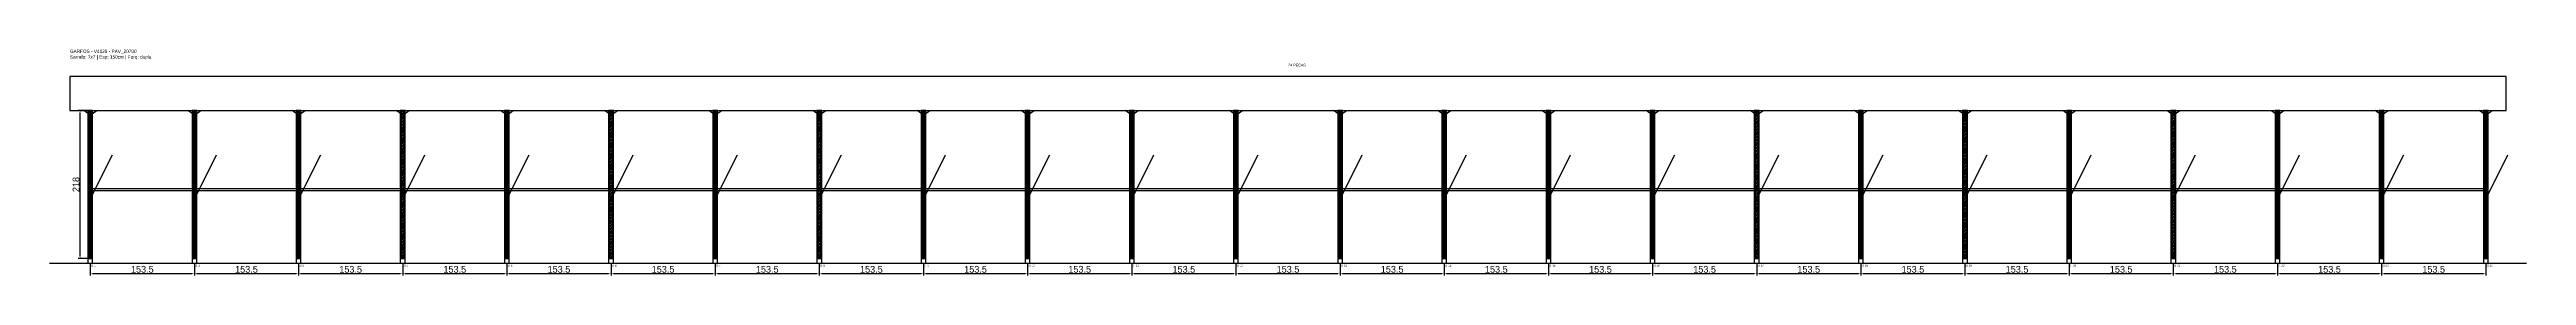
# Model space of a CAD drawing. Header units: metres. Extents: x -30 to 3620, y -25 to 308.
import ezdxf

# ---------------------------------------------------------------- set-up
doc = ezdxf.new("R2010")
doc.units = ezdxf.units.M
for name, color, linetype in [('BARRA_ANCORAGEM', 1, 'Continuous'), ('COTA', 241, 'Continuous'), ('GARFOS OK', 3, 'Continuous'), ('NOME DA VIGA', 6, 'Continuous'), ('SARR_7x7', 40, 'Continuous'), ('TIRAS REESCORAMENTO', 252, 'Continuous'), ('VIGAS', 3, 'Continuous')]:
    doc.layers.add(name, color=color, linetype=linetype)
doc.dimstyles.new('EZ DXF', dxfattribs={"dimtxt": 10, "dimasz": 3.5, "dimexe": 3, "dimexo": 1.5, "dimgap": 1, "dimtad": 1, "dimdec": 1, "dimdsep": 46, "dimcen": 2.5, "dimazin": 3, "dimtfac": 1, "dimtmove": 0, "dimatfit": 3})

msp = doc.modelspace()

# ---------------------------------------------------------------- hatches: boundary and pattern name
at = {"layer": 'COTA'}
h = msp.add_hatch(dxfattribs=at)
h.set_pattern_fill('ANSI31', scale=0.5)
h.paths.add_polyline_path([(26.5, 0), (33.5, 0), (33.5, 218), (26.5, 218)])
h = msp.add_hatch(dxfattribs=at)
h.set_pattern_fill('ANSI31', scale=0.5)
h.paths.add_polyline_path([(179.98, 0), (186.98, 0), (186.98, 218), (179.98, 218)])
h = msp.add_hatch(dxfattribs=at)
h.set_pattern_fill('ANSI31', scale=0.5)
h.paths.add_polyline_path([(333.46, 0), (340.46, 0), (340.46, 218), (333.46, 218)])
h = msp.add_hatch(dxfattribs=at)
h.set_pattern_fill('ANSI31', scale=0.5)
h.paths.add_polyline_path([(486.93, 0), (493.93, 0), (493.93, 218), (486.93, 218)])
h = msp.add_hatch(dxfattribs=at)
h.set_pattern_fill('ANSI31', scale=0.5)
h.paths.add_polyline_path([(640.41, 0), (647.41, 0), (647.41, 218), (640.41, 218)])
h = msp.add_hatch(dxfattribs=at)
h.set_pattern_fill('ANSI31', scale=0.5)
h.paths.add_polyline_path([(793.89, 0), (800.89, 0), (800.89, 218), (793.89, 218)])
h = msp.add_hatch(dxfattribs=at)
h.set_pattern_fill('ANSI31', scale=0.5)
h.paths.add_polyline_path([(947.37, 0), (954.37, 0), (954.37, 218), (947.37, 218)])
h = msp.add_hatch(dxfattribs=at)
h.set_pattern_fill('ANSI31', scale=0.5)
h.paths.add_polyline_path([(1100.85, 0), (1107.85, 0), (1107.85, 218), (1100.85, 218)])
h = msp.add_hatch(dxfattribs=at)
h.set_pattern_fill('ANSI31', scale=0.5)
h.paths.add_polyline_path([(1254.33, 0), (1261.33, 0), (1261.33, 218), (1254.33, 218)])
h = msp.add_hatch(dxfattribs=at)
h.set_pattern_fill('ANSI31', scale=0.5)
h.paths.add_polyline_path([(1407.8, 0), (1414.8, 0), (1414.8, 218), (1407.8, 218)])
h = msp.add_hatch(dxfattribs=at)
h.set_pattern_fill('ANSI31', scale=0.5)
h.paths.add_polyline_path([(1561.28, 0), (1568.28, 0), (1568.28, 218), (1561.28, 218)])
h = msp.add_hatch(dxfattribs=at)
h.set_pattern_fill('ANSI31', scale=0.5)
h.paths.add_polyline_path([(1714.76, 0), (1721.76, 0), (1721.76, 218), (1714.76, 218)])
h = msp.add_hatch(dxfattribs=at)
h.set_pattern_fill('ANSI31', scale=0.5)
h.paths.add_polyline_path([(1868.24, 0), (1875.24, 0), (1875.24, 218), (1868.24, 218)])
h = msp.add_hatch(dxfattribs=at)
h.set_pattern_fill('ANSI31', scale=0.5)
h.paths.add_polyline_path([(2021.72, 0), (2028.72, 0), (2028.72, 218), (2021.72, 218)])
h = msp.add_hatch(dxfattribs=at)
h.set_pattern_fill('ANSI31', scale=0.5)
h.paths.add_polyline_path([(2175.2, 0), (2182.2, 0), (2182.2, 218), (2175.2, 218)])
h = msp.add_hatch(dxfattribs=at)
h.set_pattern_fill('ANSI31', scale=0.5)
h.paths.add_polyline_path([(2328.67, 0), (2335.67, 0), (2335.67, 218), (2328.67, 218)])
h = msp.add_hatch(dxfattribs=at)
h.set_pattern_fill('ANSI31', scale=0.5)
h.paths.add_polyline_path([(2482.15, 0), (2489.15, 0), (2489.15, 218), (2482.15, 218)])
h = msp.add_hatch(dxfattribs=at)
h.set_pattern_fill('ANSI31', scale=0.5)
h.paths.add_polyline_path([(2635.63, 0), (2642.63, 0), (2642.63, 218), (2635.63, 218)])
h = msp.add_hatch(dxfattribs=at)
h.set_pattern_fill('ANSI31', scale=0.5)
h.paths.add_polyline_path([(2789.11, 0), (2796.11, 0), (2796.11, 218), (2789.11, 218)])
h = msp.add_hatch(dxfattribs=at)
h.set_pattern_fill('ANSI31', scale=0.5)
h.paths.add_polyline_path([(2942.59, 0), (2949.59, 0), (2949.59, 218), (2942.59, 218)])
h = msp.add_hatch(dxfattribs=at)
h.set_pattern_fill('ANSI31', scale=0.5)
h.paths.add_polyline_path([(3096.07, 0), (3103.07, 0), (3103.07, 218), (3096.07, 218)])
h = msp.add_hatch(dxfattribs=at)
h.set_pattern_fill('ANSI31', scale=0.5)
h.paths.add_polyline_path([(3249.54, 0), (3256.54, 0), (3256.54, 218), (3249.54, 218)])
h = msp.add_hatch(dxfattribs=at)
h.set_pattern_fill('ANSI31', scale=0.5)
h.paths.add_polyline_path([(3403.02, 0), (3410.02, 0), (3410.02, 218), (3403.02, 218)])
h = msp.add_hatch(dxfattribs=at)
h.set_pattern_fill('ANSI31', scale=0.5)
h.paths.add_polyline_path([(3556.5, 0), (3563.5, 0), (3563.5, 218), (3556.5, 218)])

# ---------------------------------------------------------------- linework, layer by layer
at = {"layer": 'BARRA_ANCORAGEM'}
for p, q in [((30, 87.2), (62.7, 152.6)), ((183.48, 87.2), (216.18, 152.6)), ((336.96, 87.2), (369.66, 152.6)), ((490.43, 87.2), (523.13, 152.6)), ((643.91, 87.2), (676.61, 152.6)), ((797.39, 87.2), (830.09, 152.6)), ((950.87, 87.2), (983.57, 152.6)), ((1104.35, 87.2), (1137.05, 152.6)), ((1257.83, 87.2), (1290.53, 152.6)), ((1411.3, 87.2), (1444, 152.6)), ((1564.78, 87.2), (1597.48, 152.6)), ((1718.26, 87.2), (1750.96, 152.6)), ((1871.74, 87.2), (1904.44, 152.6)), ((2025.22, 87.2), (2057.92, 152.6)), ((2178.7, 87.2), (2211.4, 152.6)), ((2332.17, 87.2), (2364.87, 152.6)), ((2485.65, 87.2), (2518.35, 152.6)), ((2639.13, 87.2), (2671.83, 152.6)), ((2792.61, 87.2), (2825.31, 152.6)), ((2946.09, 87.2), (2978.79, 152.6)), ((3099.57, 87.2), (3132.27, 152.6)), ((3253.04, 87.2), (3285.74, 152.6)), ((3406.52, 87.2), (3439.22, 152.6)), ((3560, 87.2), (3592.7, 152.6))]:
    msp.add_line(p, q, dxfattribs=at)
at = {"layer": 'GARFOS OK'}
for p, q in [((30, 211), (20.5, 218)), ((20.5, 218), (39.5, 218)), ((30, 211), (39.5, 218)), ((183.48, 211), (173.98, 218)), ((173.98, 218), (192.98, 218)), ((183.48, 211), (192.98, 218)), ((336.96, 211), (327.46, 218)), ((327.46, 218), (346.46, 218)), ((336.96, 211), (346.46, 218)), ((490.43, 211), (480.93, 218)), ((480.93, 218), (499.93, 218)), ((490.43, 211), (499.93, 218)), ((643.91, 211), (634.41, 218)), ((634.41, 218), (653.41, 218)), ((643.91, 211), (653.41, 218)), ((797.39, 211), (787.89, 218)), ((787.89, 218), (806.89, 218)), ((797.39, 211), (806.89, 218)), ((950.87, 211), (941.37, 218)), ((941.37, 218), (960.37, 218)), ((950.87, 211), (960.37, 218)), ((1104.35, 211), (1094.85, 218)), ((1094.85, 218), (1113.85, 218)), ((1104.35, 211), (1113.85, 218)), ((1257.83, 211), (1248.33, 218)), ((1248.33, 218), (1267.33, 218)), ((1257.83, 211), (1267.33, 218)), ((1411.3, 211), (1401.8, 218)), ((1401.8, 218), (1420.8, 218)), ((1411.3, 211), (1420.8, 218)), ((1564.78, 211), (1555.28, 218)), ((1555.28, 218), (1574.28, 218)), ((1564.78, 211), (1574.28, 218)), ((1718.26, 211), (1708.76, 218)), ((1708.76, 218), (1727.76, 218)), ((1718.26, 211), (1727.76, 218)), ((1871.74, 211), (1862.24, 218)), ((1862.24, 218), (1881.24, 218)), ((1871.74, 211), (1881.24, 218)), ((2025.22, 211), (2015.72, 218)), ((2015.72, 218), (2034.72, 218)), ((2025.22, 211), (2034.72, 218)), ((2178.7, 211), (2169.2, 218)), ((2169.2, 218), (2188.2, 218)), ((2178.7, 211), (2188.2, 218)), ((2332.17, 211), (2322.67, 218)), ((2322.67, 218), (2341.67, 218)), ((2332.17, 211), (2341.67, 218)), ((2485.65, 211), (2476.15, 218)), ((2476.15, 218), (2495.15, 218)), ((2485.65, 211), (2495.15, 218)), ((2639.13, 211), (2629.63, 218)), ((2629.63, 218), (2648.63, 218)), ((2639.13, 211), (2648.63, 218)), ((2792.61, 211), (2783.11, 218)), ((2783.11, 218), (2802.11, 218)), ((2792.61, 211), (2802.11, 218)), ((2946.09, 211), (2936.59, 218)), ((2936.59, 218), (2955.59, 218)), ((2946.09, 211), (2955.59, 218)), ((3099.57, 211), (3090.07, 218)), ((3090.07, 218), (3109.07, 218)), ((3099.57, 211), (3109.07, 218)), ((3253.04, 211), (3243.54, 218)), ((3243.54, 218), (3262.54, 218)), ((3253.04, 211), (3262.54, 218)), ((3406.52, 211), (3397.02, 218)), ((3397.02, 218), (3416.02, 218)), ((3406.52, 211), (3416.02, 218)), ((3560, 211), (3550.5, 218)), ((3550.5, 218), (3569.5, 218)), ((3560, 211), (3569.5, 218))]:
    msp.add_line(p, q, dxfattribs=at)
at = {"layer": 'GARFOS OK', "linetype": 'CONTINUOUS'}
msp.add_line((-30, -7), (3620, -7), dxfattribs=at)
at = {"layer": 'GARFOS OK'}
for points in [[(26.5, 0), (33.5, 0), (33.5, 218), (26.5, 218), (26.5, 0)], [(179.98, 0), (186.98, 0), (186.98, 218), (179.98, 218), (179.98, 0)], [(333.46, 0), (340.46, 0), (340.46, 218), (333.46, 218), (333.46, 0)], [(486.93, 0), (493.93, 0), (493.93, 218), (486.93, 218), (486.93, 0)], [(640.41, 0), (647.41, 0), (647.41, 218), (640.41, 218), (640.41, 0)], [(793.89, 0), (800.89, 0), (800.89, 218), (793.89, 218), (793.89, 0)], [(947.37, 0), (954.37, 0), (954.37, 218), (947.37, 218), (947.37, 0)], [(1100.85, 0), (1107.85, 0), (1107.85, 218), (1100.85, 218), (1100.85, 0)], [(1254.33, 0), (1261.33, 0), (1261.33, 218), (1254.33, 218), (1254.33, 0)], [(1407.8, 0), (1414.8, 0), (1414.8, 218), (1407.8, 218), (1407.8, 0)], [(1561.28, 0), (1568.28, 0), (1568.28, 218), (1561.28, 218), (1561.28, 0)], [(1714.76, 0), (1721.76, 0), (1721.76, 218), (1714.76, 218), (1714.76, 0)], [(1868.24, 0), (1875.24, 0), (1875.24, 218), (1868.24, 218), (1868.24, 0)], [(2021.72, 0), (2028.72, 0), (2028.72, 218), (2021.72, 218), (2021.72, 0)], [(2175.2, 0), (2182.2, 0), (2182.2, 218), (2175.2, 218), (2175.2, 0)], [(2328.67, 0), (2335.67, 0), (2335.67, 218), (2328.67, 218), (2328.67, 0)], [(2482.15, 0), (2489.15, 0), (2489.15, 218), (2482.15, 218), (2482.15, 0)], [(2635.63, 0), (2642.63, 0), (2642.63, 218), (2635.63, 218), (2635.63, 0)], [(2789.11, 0), (2796.11, 0), (2796.11, 218), (2789.11, 218), (2789.11, 0)], [(2942.59, 0), (2949.59, 0), (2949.59, 218), (2942.59, 218), (2942.59, 0)], [(3096.07, 0), (3103.07, 0), (3103.07, 218), (3096.07, 218), (3096.07, 0)], [(3249.54, 0), (3256.54, 0), (3256.54, 218), (3249.54, 218), (3249.54, 0)], [(3403.02, 0), (3410.02, 0), (3410.02, 218), (3403.02, 218), (3403.02, 0)], [(3556.5, 0), (3563.5, 0), (3563.5, 218), (3556.5, 218), (3556.5, 0)]]:
    msp.add_lwpolyline(points, dxfattribs=at)
at = {"layer": 'SARR_7x7'}
for points in [[(26.5, -7), (33.5, -7), (33.5, 0), (26.5, 0), (26.5, -7)], [(179.98, -7), (186.98, -7), (186.98, 0), (179.98, 0), (179.98, -7)], [(333.46, -7), (340.46, -7), (340.46, 0), (333.46, 0), (333.46, -7)], [(486.93, -7), (493.93, -7), (493.93, 0), (486.93, 0), (486.93, -7)], [(640.41, -7), (647.41, -7), (647.41, 0), (640.41, 0), (640.41, -7)], [(793.89, -7), (800.89, -7), (800.89, 0), (793.89, 0), (793.89, -7)], [(947.37, -7), (954.37, -7), (954.37, 0), (947.37, 0), (947.37, -7)], [(1100.85, -7), (1107.85, -7), (1107.85, 0), (1100.85, 0), (1100.85, -7)], [(1254.33, -7), (1261.33, -7), (1261.33, 0), (1254.33, 0), (1254.33, -7)], [(1407.8, -7), (1414.8, -7), (1414.8, 0), (1407.8, 0), (1407.8, -7)], [(1561.28, -7), (1568.28, -7), (1568.28, 0), (1561.28, 0), (1561.28, -7)], [(1714.76, -7), (1721.76, -7), (1721.76, 0), (1714.76, 0), (1714.76, -7)], [(1868.24, -7), (1875.24, -7), (1875.24, 0), (1868.24, 0), (1868.24, -7)], [(2021.72, -7), (2028.72, -7), (2028.72, 0), (2021.72, 0), (2021.72, -7)], [(2175.2, -7), (2182.2, -7), (2182.2, 0), (2175.2, 0), (2175.2, -7)], [(2328.67, -7), (2335.67, -7), (2335.67, 0), (2328.67, 0), (2328.67, -7)], [(2482.15, -7), (2489.15, -7), (2489.15, 0), (2482.15, 0), (2482.15, -7)], [(2635.63, -7), (2642.63, -7), (2642.63, 0), (2635.63, 0), (2635.63, -7)], [(2789.11, -7), (2796.11, -7), (2796.11, 0), (2789.11, 0), (2789.11, -7)], [(2942.59, -7), (2949.59, -7), (2949.59, 0), (2942.59, 0), (2942.59, -7)], [(3096.07, -7), (3103.07, -7), (3103.07, 0), (3096.07, 0), (3096.07, -7)], [(3249.54, -7), (3256.54, -7), (3256.54, 0), (3249.54, 0), (3249.54, -7)], [(3403.02, -7), (3410.02, -7), (3410.02, 0), (3403.02, 0), (3403.02, -7)], [(3556.5, -7), (3563.5, -7), (3563.5, 0), (3556.5, 0), (3556.5, -7)]]:
    msp.add_lwpolyline(points, dxfattribs=at)
at = {"layer": 'TIRAS REESCORAMENTO'}
for points in [[(30, 100), (183.48, 100), (183.48, 102.5), (30, 102.5), (30, 100)], [(183.48, 100), (336.96, 100), (336.96, 102.5), (183.48, 102.5), (183.48, 100)], [(336.96, 100), (490.43, 100), (490.43, 102.5), (336.96, 102.5), (336.96, 100)], [(490.43, 100), (643.91, 100), (643.91, 102.5), (490.43, 102.5), (490.43, 100)], [(643.91, 100), (797.39, 100), (797.39, 102.5), (643.91, 102.5), (643.91, 100)], [(797.39, 100), (950.87, 100), (950.87, 102.5), (797.39, 102.5), (797.39, 100)], [(950.87, 100), (1104.35, 100), (1104.35, 102.5), (950.87, 102.5), (950.87, 100)], [(1104.35, 100), (1257.83, 100), (1257.83, 102.5), (1104.35, 102.5), (1104.35, 100)], [(1257.83, 100), (1411.3, 100), (1411.3, 102.5), (1257.83, 102.5), (1257.83, 100)], [(1411.3, 100), (1564.78, 100), (1564.78, 102.5), (1411.3, 102.5), (1411.3, 100)], [(1564.78, 100), (1718.26, 100), (1718.26, 102.5), (1564.78, 102.5), (1564.78, 100)], [(1718.26, 100), (1871.74, 100), (1871.74, 102.5), (1718.26, 102.5), (1718.26, 100)], [(1871.74, 100), (2025.22, 100), (2025.22, 102.5), (1871.74, 102.5), (1871.74, 100)], [(2025.22, 100), (2178.7, 100), (2178.7, 102.5), (2025.22, 102.5), (2025.22, 100)], [(2178.7, 100), (2332.17, 100), (2332.17, 102.5), (2178.7, 102.5), (2178.7, 100)], [(2332.17, 100), (2485.65, 100), (2485.65, 102.5), (2332.17, 102.5), (2332.17, 100)], [(2485.65, 100), (2639.13, 100), (2639.13, 102.5), (2485.65, 102.5), (2485.65, 100)], [(2639.13, 100), (2792.61, 100), (2792.61, 102.5), (2639.13, 102.5), (2639.13, 100)], [(2792.61, 100), (2946.09, 100), (2946.09, 102.5), (2792.61, 102.5), (2792.61, 100)], [(2946.09, 100), (3099.57, 100), (3099.57, 102.5), (2946.09, 102.5), (2946.09, 100)], [(3099.57, 100), (3253.04, 100), (3253.04, 102.5), (3099.57, 102.5), (3099.57, 100)], [(3253.04, 100), (3406.52, 100), (3406.52, 102.5), (3253.04, 102.5), (3253.04, 100)], [(3406.52, 100), (3560, 100), (3560, 102.5), (3406.52, 102.5), (3406.52, 100)]]:
    msp.add_lwpolyline(points, dxfattribs=at)
at = {"layer": 'VIGAS'}
msp.add_lwpolyline([(0, 218), (3590, 218), (3590, 268), (0, 268), (0, 218)], dxfattribs=at)

# ---------------------------------------------------------------- texts
at = {"layer": 'NOME DA VIGA'}
for s, height, p in [('24 PECAS', 4, (1795, 283)), ('GF1', 3, (30, -12)), ('GF2', 3, (183.48, -12)), ('GF3', 3, (336.96, -12)), ('GF4', 3, (490.43, -12)), ('GF5', 3, (643.91, -12)), ('GF6', 3, (797.39, -12)), ('GF7', 3, (950.87, -12)), ('GF8', 3, (1104.35, -12)), ('GF9', 3, (1257.83, -12)), ('GF10', 3, (1411.3, -12)), ('GF11', 3, (1564.78, -12)), ('GF12', 3, (1718.26, -12)), ('GF13', 3, (1871.74, -12)), ('GF14', 3, (2025.22, -12)), ('GF15', 3, (2178.7, -12)), ('GF16', 3, (2332.17, -12)), ('GF17', 3, (2485.65, -12)), ('GF18', 3, (2639.13, -12)), ('GF19', 3, (2792.61, -12)), ('GF20', 3, (2946.09, -12)), ('GF21', 3, (3099.57, -12)), ('GF22', 3, (3253.04, -12)), ('GF23', 3, (3406.52, -12)), ('GF24', 3, (3560, -12))]:
    msp.add_text(s, height=height, dxfattribs=at).set_placement(p)
at = {"layer": 'NOME DA VIGA', "insert": (0, 293), "char_height": 5, "attachment_point": 7}
msp.add_mtext('GARFOS - V4129 - PAV_20700\\PSarrafo: 7x7 | Esp: 150cm | Forq: dupla', dxfattribs=at)

# ---------------------------------------------------------------- dimensions: what is measured, and where the dimension line sits
at = {"layer": 'COTA'}
msp.add_linear_dim(base=(15, 0), p1=(30, 0), p2=(30, 218), angle=90, dimstyle='EZ DXF', dxfattribs=at).render()
for base, p1, p2 in [((30, -22), (30, -7), (183.48, -7)), ((183.48, -22), (183.48, -7), (336.96, -7)), ((336.96, -22), (336.96, -7), (490.43, -7)), ((490.43, -22), (490.43, -7), (643.91, -7)), ((643.91, -22), (643.91, -7), (797.39, -7)), ((797.39, -22), (797.39, -7), (950.87, -7)), ((950.87, -22), (950.87, -7), (1104.35, -7)), ((1104.35, -22), (1104.35, -7), (1257.83, -7)), ((1257.83, -22), (1257.83, -7), (1411.3, -7)), ((1411.3, -22), (1411.3, -7), (1564.78, -7)), ((1564.78, -22), (1564.78, -7), (1718.26, -7)), ((1718.26, -22), (1718.26, -7), (1871.74, -7)), ((1871.74, -22), (1871.74, -7), (2025.22, -7)), ((2025.22, -22), (2025.22, -7), (2178.7, -7)), ((2178.7, -22), (2178.7, -7), (2332.17, -7)), ((2332.17, -22), (2332.17, -7), (2485.65, -7)), ((2485.65, -22), (2485.65, -7), (2639.13, -7)), ((2639.13, -22), (2639.13, -7), (2792.61, -7)), ((2792.61, -22), (2792.61, -7), (2946.09, -7)), ((2946.09, -22), (2946.09, -7), (3099.57, -7)), ((3099.57, -22), (3099.57, -7), (3253.04, -7)), ((3253.04, -22), (3253.04, -7), (3406.52, -7)), ((3406.52, -22), (3406.52, -7), (3560, -7))]:
    msp.add_linear_dim(base=base, p1=p1, p2=p2, dimstyle='EZ DXF', dxfattribs=at).render()

doc.saveas('drawing.dxf')
